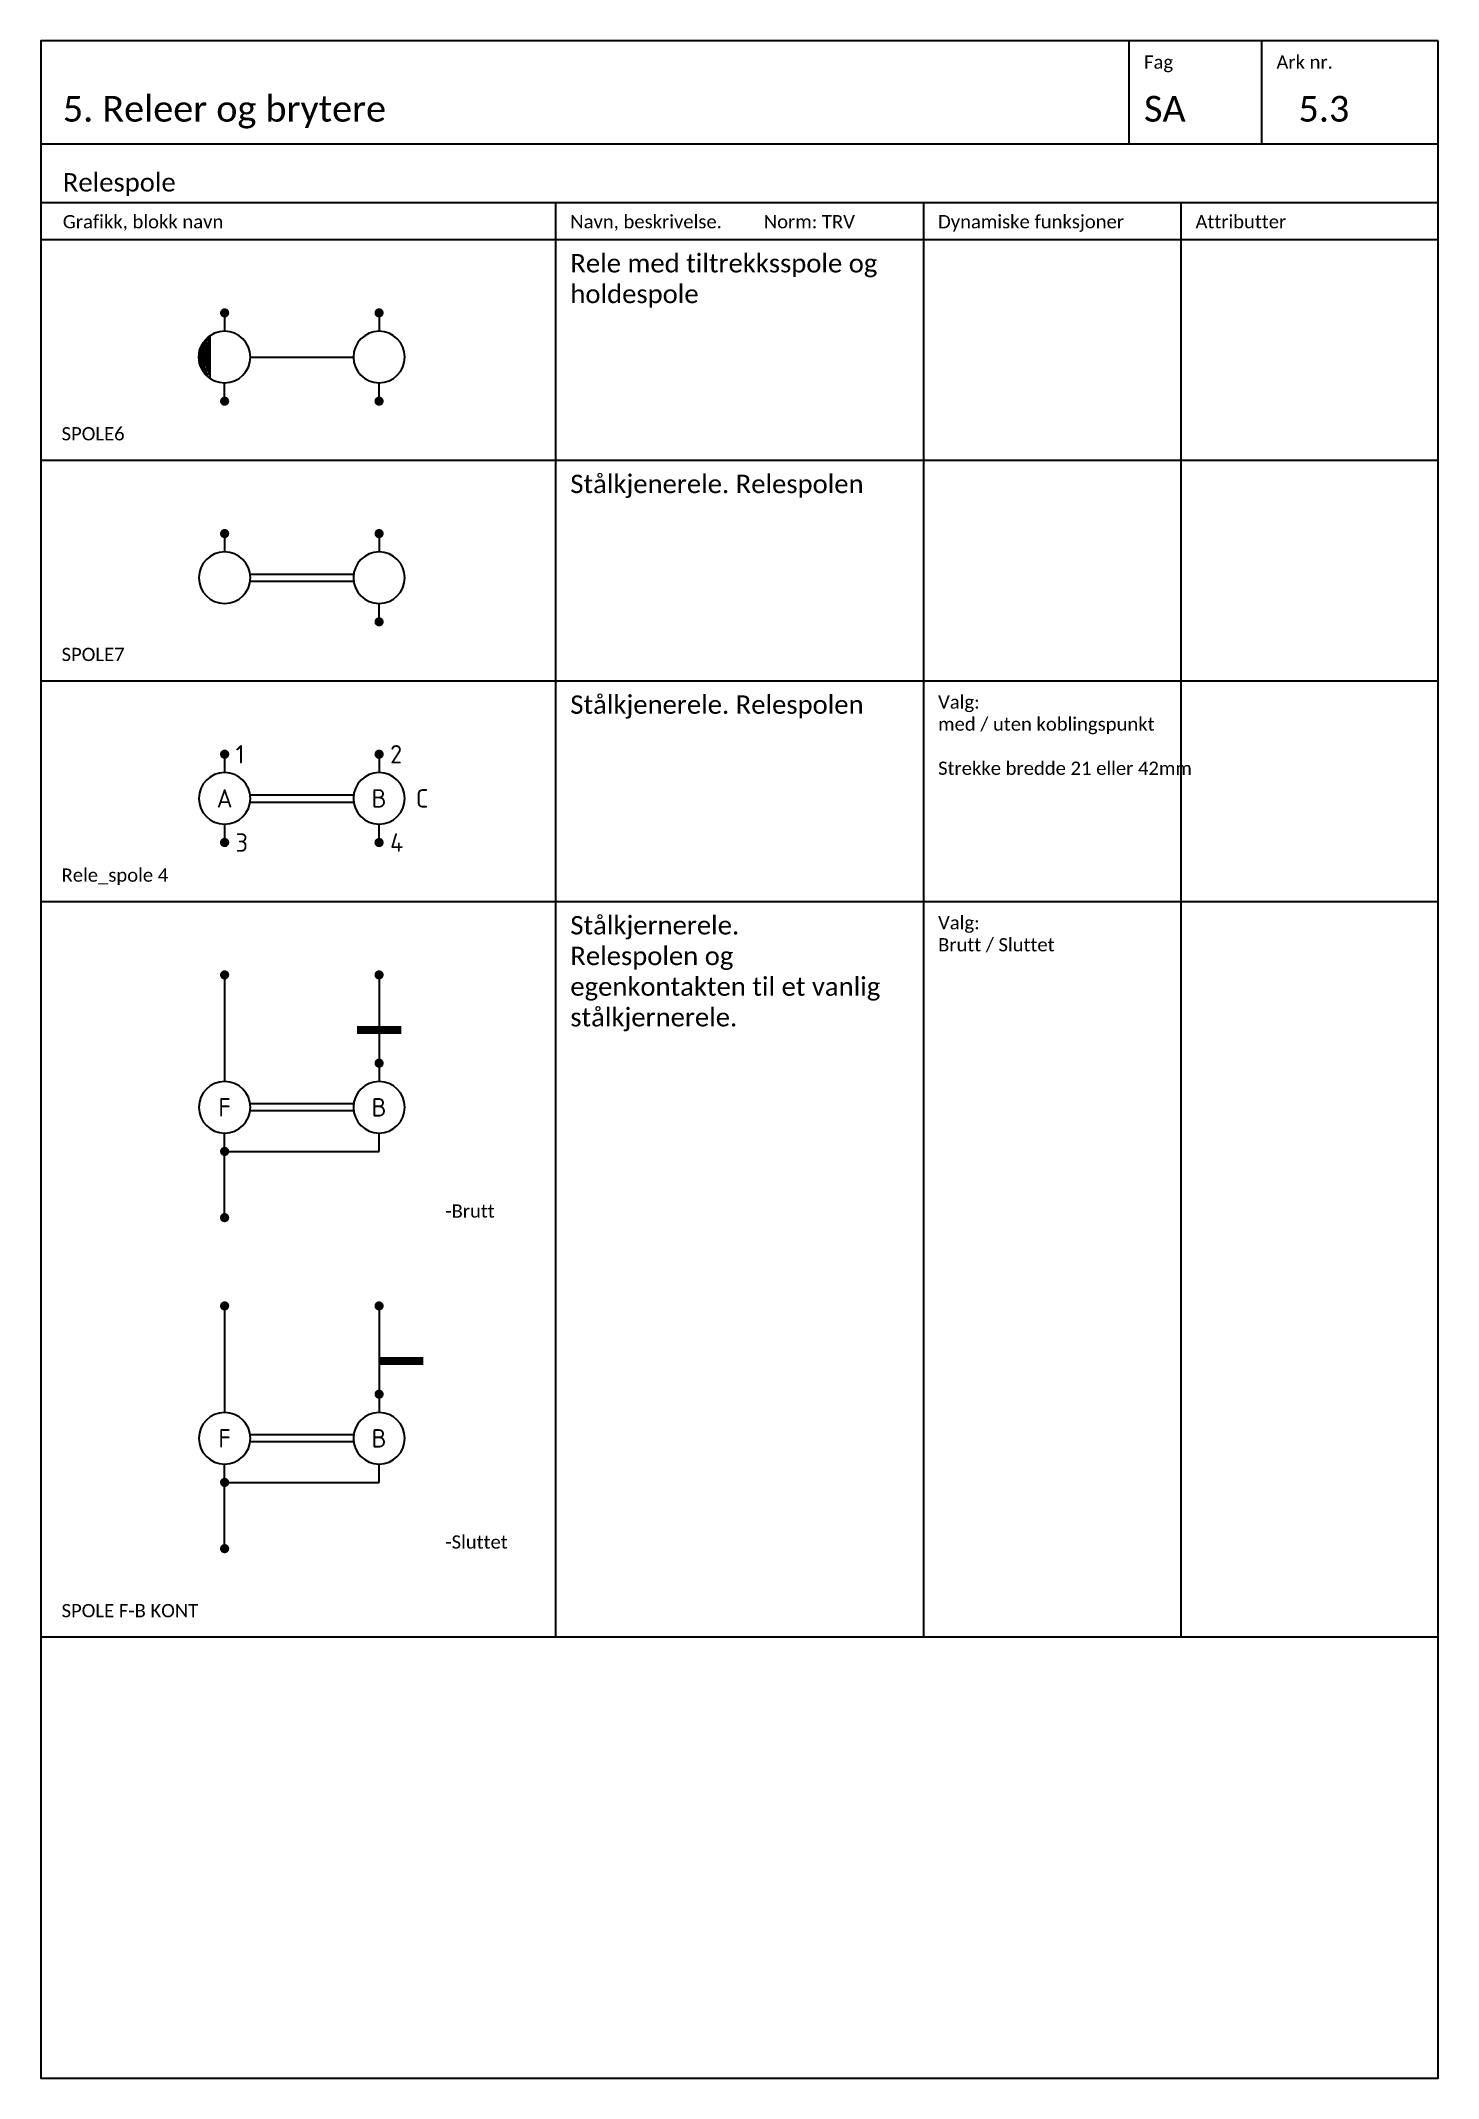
# Model space of a CAD drawing. Extents: x -220 to 1240, y -2179 to 277.
# Drawn here: x 420 to 610, y -1228 to -951 of the extents above; entities that cross this region are included whole.
import ezdxf
from ezdxf.enums import TextEntityAlignment as Align

# ---------------------------------------------------------------- set-up
doc = ezdxf.new("R2010")
doc.units = 0
for name, color, linetype in [('KOMP-TEKST25', 2, 'Continuous'), ('KOMPONENTER', 2, 'Continuous'), ('RAMME', 5, 'Continuous'), ('RAMME SYMBOLER', 4, 'Continuous'), ('RAMME TEKST', 7, 'Continuous'), ('Sig-komponenter', 2, 'Continuous')]:
    doc.layers.add(name, color=color, linetype=linetype)
doc.styles.add('Calibri', font='calibri.ttf')
doc.styles.add('ISO25', font='iso3098.shx', dxfattribs={"height": 2.5})

msp = doc.modelspace()

# ---------------------------------------------------------------- texts
at = {"layer": 'RAMME TEKST', "linetype": 'ByBlock', "style": 'Calibri'}
for s, height, p in [('Ark nr.', 1.8, (588, -954.8)), ('Fag', 1.8, (570, -954.8)), ('5. Releer og brytere', 3.5, (423, -962)), ('SA', 3.5, (570, -962)), ('5.3', 3.5, (591, -962)), ('Relespole', 2.5, (423, -971.5)), ('Grafikk, blokk navn', 1.8, (423, -976.5)), ('Navn, beskrivelse.         Norm: TRV', 1.8, (492, -976.5)), ('Dynamiske funksjoner', 1.8, (542, -976.5)), ('Attributter', 1.8, (577, -976.5)), ('SPOLE6', 1.8, (422.83, -1005.33)), ('SPOLE7', 1.8, (422.83, -1035.33)), ('Rele_spole 4', 1.8, (422.83, -1065.33)), ('-Brutt', 1.8, (475, -1111)), ('-Sluttet', 1.8, (475, -1156)), ('SPOLE F-B KONT', 1.8, (422.83, -1165.33))]:
    msp.add_text(s, height=height, dxfattribs=at).set_placement(p)
at = {"layer": 'RAMME TEKST', "linetype": 'ByBlock', "attachment_point": 1, "style": 'Calibri'}
for s, insert, char_height, width in [('Rele med tiltrekksspole og holdespole', (492, -980), 2.5, 46), ('Stålkjenerele. Relespolen', (492, -1010), 2.5, 46), ('Stålkjenerele. Relespolen', (492, -1040), 2.5, 46), ('Valg:\\Pmed / uten koblingspunkt\\P\\PStrekke bredde 21 eller 42mm', (542, -1040), 1.8, 33), ('Stålkjernerele.\\PRelespolen og egenkontakten til et vanlig stålkjernerele.', (492, -1070), 2.5, 46), ('Valg:\\PBrutt / Sluttet', (542, -1070), 1.8, 33)]:
    msp.add_mtext(s, dxfattribs=dict(at, insert=insert, char_height=char_height, width=width))

# ---------------------------------------------------------------- blocks, each defined once
blk = doc.blocks.new('SPOLE6')
at = {"layer": 'KOMPONENTER', "linetype": 'ByBlock', "lineweight": -2}
h = blk.add_hatch(color=0, dxfattribs=at)
h.dxf.hatch_style = 1
edge = h.paths.add_edge_path()
edge.add_arc((0, -6), 3.5, 180, 235.1501, ccw=False)
edge.add_arc((0, -6), 3.5, 124.8499, 180, ccw=False)
edge.add_line((-2, -3.13), (-2, -8.87))
at = {"layer": 'KOMPONENTER', "color": 0, "linetype": 'ByBlock', "lineweight": -2, "const_width": 0.625}
for points in [[(-0.31, 0, 1), (0.31, 0, 1)], [(20.69, 0, 1), (21.31, 0, 1)], [(-0.31, -12, 1), (0.31, -12, 1)], [(20.69, -12, 1), (21.31, -12, 1)]]:
    blk.add_lwpolyline(points, format="xyb", close=True, dxfattribs=at)
at = {"layer": 'KOMPONENTER', "color": 0, "linetype": 'ByBlock', "lineweight": -2}
for points in [[(0, 0), (0, -2.5)], [(21, 0), (21, -2.5)], [(-2.7, -5.36), (-2.7, -6.64)], [(3.5, -6), (17.5, -6)], [(0, -12), (0, -9.5)], [(21, -12), (21, -9.5)]]:
    blk.add_lwpolyline(points, dxfattribs=at)
for points in [[(3.5, -6, 1), (-3.5, -6, 1), (3.5, -6, 1)], [(24.5, -6, 1), (17.5, -6, 1), (24.5, -6, 1)]]:
    blk.add_lwpolyline(points, format="xyb", dxfattribs=at)
for points in [[(-2, -8.87, -0.245393), (-3.5, -6, -0.245393), (-2, -3.13)], [(-2.2, -8.46, -0.213422), (-3.3, -6, -0.213422), (-2.2, -3.54)], [(-2.4, -7.96, -0.173036), (-3.1, -6, -0.173036), (-2.4, -4.04)], [(-2.6, -7.28, -0.115224), (-2.9, -6, -0.115224), (-2.6, -4.72)]]:
    blk.add_lwpolyline(points, format="xyb", close=True, dxfattribs=at)
at = {"layer": 'KOMP-TEKST25', "linetype": 'ByBlock', "lineweight": -2, "style": 'ISO25'}
for tag, p in [('TILKOPL1', (1.5, -1.24)), ('TILKOPL2', (22.5, -1.25)), ('TEKST3', (26, -7.28)), ('TILKOPL3', (1.5, -13.25)), ('TILKOPL4', (22.5, -13.25))]:
    blk.add_attdef(tag, p, '', height=2.5, dxfattribs=at)
blk = doc.blocks.new('SPOLE7')
at = {"layer": 'KOMPONENTER', "color": 0, "linetype": 'ByBlock', "lineweight": -2, "const_width": 0.625}
for points in [[(-0.31, 0, 1), (0.31, 0, 1)], [(20.69, 0, 1), (21.31, 0, 1)], [(20.69, -12, 1), (21.31, -12, 1)]]:
    blk.add_lwpolyline(points, format="xyb", close=True, dxfattribs=at)
at = {"layer": 'KOMPONENTER', "color": 0, "linetype": 'ByBlock', "lineweight": -2}
for points in [[(0, 0), (0, -2.5)], [(21, 0), (21, -2.5)], [(3.46, -5.5), (17.54, -5.5)], [(17.54, -6.5), (3.46, -6.5)], [(21, -12), (21, -9.5)]]:
    blk.add_lwpolyline(points, dxfattribs=at)
for points in [[(3.5, -6, 1), (-3.5, -6, 1), (3.5, -6, 1)], [(24.5, -6, 1), (17.5, -6, 1), (24.5, -6, 1)]]:
    blk.add_lwpolyline(points, format="xyb", dxfattribs=at)
at = {"layer": 'KOMP-TEKST25', "linetype": 'ByBlock', "lineweight": -2, "style": 'ISO25'}
for tag, p in [('TILKOPL1', (1.5, -1.24)), ('TILKOPL2', (22.5, -1.25)), ('TEKST3', (26, -7.28)), ('TILKOPL3', (22.5, -13.25))]:
    blk.add_attdef(tag, p, '', height=2.5, dxfattribs=at)
for tag, p in [('T1', (0, -6)), ('T2', (21, -6))]:
    blk.add_attdef(tag, text='', height=2.5, dxfattribs=at).set_placement(p, align=Align.MIDDLE)
blk = doc.blocks.new('*U171')
at = {"layer": 'KOMPONENTER', "color": 0, "linetype": 'ByBlock', "lineweight": -2, "const_width": 0.625}
for points in [[(-0.3125, 0, 1), (0.3125, 0, 1)], [(20.6875, 0, 1), (21.3125, 0, 1)], [(-0.3125, -12, 1), (0.3125, -12, 1)], [(20.6875, -12, 1), (21.3125, -12, 1)]]:
    blk.add_lwpolyline(points, format="xyb", close=True, dxfattribs=at)
at = {"layer": 'KOMPONENTER', "color": 0, "linetype": 'ByBlock', "lineweight": -2}
for points in [[(0, 0), (0, -2.5)], [(21, 0), (21, -2.5)], [(3.5, -5.5), (17.5, -5.5)], [(3.5, -6.5), (17.5, -6.5)], [(0, -9.5), (0, -12)], [(21, -12), (21, -9.5)]]:
    blk.add_lwpolyline(points, dxfattribs=at)
for points in [[(3.5, -6, 1), (-3.5, -6, 1), (3.5, -6, 1)], [(24.5, -6, 1), (17.5, -6, 1), (24.5, -6, 1)]]:
    blk.add_lwpolyline(points, format="xyb", dxfattribs=at)
at = {"layer": 'KOMP-TEKST25', "linetype": 'ByBlock', "lineweight": -2, "style": 'ISO25'}
for tag, p in [('TK1', (1.5, -1.25)), ('TK2', (22.5, -1.25)), ('TK3', (1.5, -13.25)), ('TK4', (22.5, -13.25))]:
    blk.add_attdef(tag, p, '', height=2.5, dxfattribs=at)
for tag, p in [('T1', (0, -6)), ('T2', (21, -6))]:
    blk.add_attdef(tag, text='', height=2.5, dxfattribs=at).set_placement(p, align=Align.MIDDLE)
at = {"layer": 'KOMP-TEKST25', "style": 'ISO25'}
blk.add_attdef('TEKST3', (26, -7.25), '', height=2.5, dxfattribs=at)
blk = doc.blocks.new('*U154')
at = {"linetype": 'ByBlock', "lineweight": -2, "const_width": 0.625}
blk.add_lwpolyline([(-0.31, -24, 1), (0.31, -24, 1)], format="xyb", close=True, dxfattribs=at)
at = {"layer": 'KOMPONENTER', "color": 0, "linetype": 'ByBlock', "lineweight": -2}
for p, q in [((21, 0), (21, -12)), ((24, -7.1), (18, -7.1)), ((24, -7.3), (18, -7.3)), ((24, -7.5), (18, -7.5)), ((24, -7.7), (18, -7.7)), ((24, -7.9), (18, -7.9)), ((0, -24), (21, -24))]:
    blk.add_line(p, q, dxfattribs=at)
at = {"layer": 'KOMPONENTER', "color": 0, "linetype": 'ByBlock', "lineweight": -2, "const_width": 0.625}
for points in [[(-0.31, 0, 1), (0.31, 0, 1)], [(20.69, 0, 1), (21.31, 0, 1)], [(20.69, -12, 1), (21.31, -12, 1)], [(-0.31, -33, 1), (0.31, -33, 1)]]:
    blk.add_lwpolyline(points, format="xyb", close=True, dxfattribs=at)
at = {"layer": 'KOMPONENTER', "color": 0, "linetype": 'ByBlock', "lineweight": -2}
for points in [[(0, 0), (0, -14.5)], [(21, -12), (21, -14.5)], [(3.46, -17.5), (17.54, -17.5)], [(17.54, -18.5), (3.46, -18.5)], [(0, -33), (0, -21.5)], [(21, -24), (21, -21.5)]]:
    blk.add_lwpolyline(points, dxfattribs=at)
at = {"layer": 'KOMPONENTER', "color": 0, "linetype": 'ByBlock', "lineweight": -2, "const_width": 1}
blk.add_lwpolyline([(18, -7.5), (24, -7.5)], dxfattribs=at)
at = {"layer": 'KOMPONENTER', "color": 0, "linetype": 'ByBlock', "lineweight": -2}
for points in [[(3.5, -18, 1), (-3.5, -18, 1), (3.5, -18, 1)], [(24.5, -18, 1), (17.5, -18, 1), (24.5, -18, 1)]]:
    blk.add_lwpolyline(points, format="xyb", dxfattribs=at)
at = {"layer": 'KOMP-TEKST25', "style": 'ISO25'}
for tag, p in [('TEKST1', (1.5, 0)), ('TILKOPL1', (22.5, 0)), ('TILKOPL2', (22.5, -12)), ('TEKST3', (25.5, -18)), ('TEKST2', (1.5, -33))]:
    blk.add_attdef(tag, text='', height=2.5, dxfattribs=at).set_placement(p, align=Align.MIDDLE_LEFT)
blk.add_attdef('TEKST4', (22.5, -6), '', height=2.5, dxfattribs=at)
for tag, p in [('T1', (0, -18)), ('T2', (21, -18))]:
    blk.add_attdef(tag, text='', height=2.5, dxfattribs=at).set_placement(p, align=Align.MIDDLE)
blk = doc.blocks.new('*U153')
at = {"linetype": 'ByBlock', "lineweight": -2, "const_width": 0.625}
blk.add_lwpolyline([(-0.31, -24, 1), (0.31, -24, 1)], format="xyb", close=True, dxfattribs=at)
at = {"layer": 'KOMPONENTER', "color": 0, "linetype": 'ByBlock', "lineweight": -2}
for p, q in [((21, 0), (21, -12)), ((27, -7.1), (21, -7.1)), ((27, -7.3), (21, -7.3)), ((27, -7.5), (21, -7.5)), ((27, -7.7), (21, -7.7)), ((27, -7.9), (21, -7.9)), ((0, -24), (21, -24))]:
    blk.add_line(p, q, dxfattribs=at)
at = {"layer": 'KOMPONENTER', "color": 0, "linetype": 'ByBlock', "lineweight": -2, "const_width": 0.625}
for points in [[(-0.31, 0, 1), (0.31, 0, 1)], [(20.69, 0, 1), (21.31, 0, 1)], [(20.69, -12, 1), (21.31, -12, 1)], [(-0.31, -33, 1), (0.31, -33, 1)]]:
    blk.add_lwpolyline(points, format="xyb", close=True, dxfattribs=at)
at = {"layer": 'KOMPONENTER', "color": 0, "linetype": 'ByBlock', "lineweight": -2}
for points in [[(0, 0), (0, -14.5)], [(21, -12), (21, -14.5)], [(3.46, -17.5), (17.54, -17.5)], [(17.54, -18.5), (3.46, -18.5)], [(0, -33), (0, -21.5)], [(21, -24), (21, -21.5)]]:
    blk.add_lwpolyline(points, dxfattribs=at)
at = {"layer": 'KOMPONENTER', "color": 0, "linetype": 'ByBlock', "lineweight": -2, "const_width": 1}
blk.add_lwpolyline([(21, -7.5), (27, -7.5)], dxfattribs=at)
at = {"layer": 'KOMPONENTER', "color": 0, "linetype": 'ByBlock', "lineweight": -2}
for points in [[(3.5, -18, 1), (-3.5, -18, 1), (3.5, -18, 1)], [(24.5, -18, 1), (17.5, -18, 1), (24.5, -18, 1)]]:
    blk.add_lwpolyline(points, format="xyb", dxfattribs=at)
at = {"layer": 'KOMP-TEKST25', "style": 'ISO25'}
for tag, p in [('TEKST1', (1.5, 0)), ('TILKOPL1', (22.5, 0)), ('TILKOPL2', (22.5, -12)), ('TEKST3', (25.5, -18)), ('TEKST2', (1.5, -33))]:
    blk.add_attdef(tag, text='', height=2.5, dxfattribs=at).set_placement(p, align=Align.MIDDLE_LEFT)
blk.add_attdef('TEKST4', (22.5, -6), '', height=2.5, dxfattribs=at)
for tag, p in [('T1', (0, -18)), ('T2', (21, -18))]:
    blk.add_attdef(tag, text='', height=2.5, dxfattribs=at).set_placement(p, align=Align.MIDDLE)

# ---------------------------------------------------------------- linework, layer by layer
at = {"layer": 'RAMME'}
msp.add_lwpolyline([(610, -951), (420, -951), (420, -1228), (610, -1228)], close=True, dxfattribs=at)
msp.add_lwpolyline([(420, -965), (610, -965)], dxfattribs=at)
at = {"layer": 'RAMME SYMBOLER'}
for p, q in [((568, -965), (568, -951)), ((586, -965), (586, -951)), ((420, -973), (610, -973)), ((490, -973), (490, -1168)), ((540, -973), (540, -1168)), ((575, -973), (575, -1168)), ((420, -978), (610, -978)), ((420, -1008), (610, -1008)), ((420, -1038), (610, -1038)), ((420, -1068), (610, -1068)), ((420, -1168), (610, -1168))]:
    msp.add_line(p, q, dxfattribs=at)

# ---------------------------------------------------------------- block references
at = {"layer": 'Sig-komponenter'}
for name, p in [('SPOLE6', (445, -988)), ('SPOLE7', (445, -1018))]:
    msp.add_blockref(name, p, dxfattribs=at)
for name, p, values in [('*U171', (445, -1048), {'T1': 'A', 'T2': 'B', 'TEKST3': 'C', 'TK1': '1', 'TK2': '2', 'TK3': '3', 'TK4': '4'}), ('*U154', (445, -1078), {'T1': 'F', 'T2': 'B'}), ('*U153', (445, -1123), {'T1': 'F', 'T2': 'B'})]:
    msp.add_blockref(name, p, dxfattribs=at).add_auto_attribs(values)

msp.set_redraw_order([(e.dxf.handle, doc.entitydb.next_handle()) for e in msp.query("TEXT MTEXT ATTDEF DIMENSION ARC_DIMENSION")])  # texts and dimensions are drawn at this point

doc.saveas('drawing.dxf')
